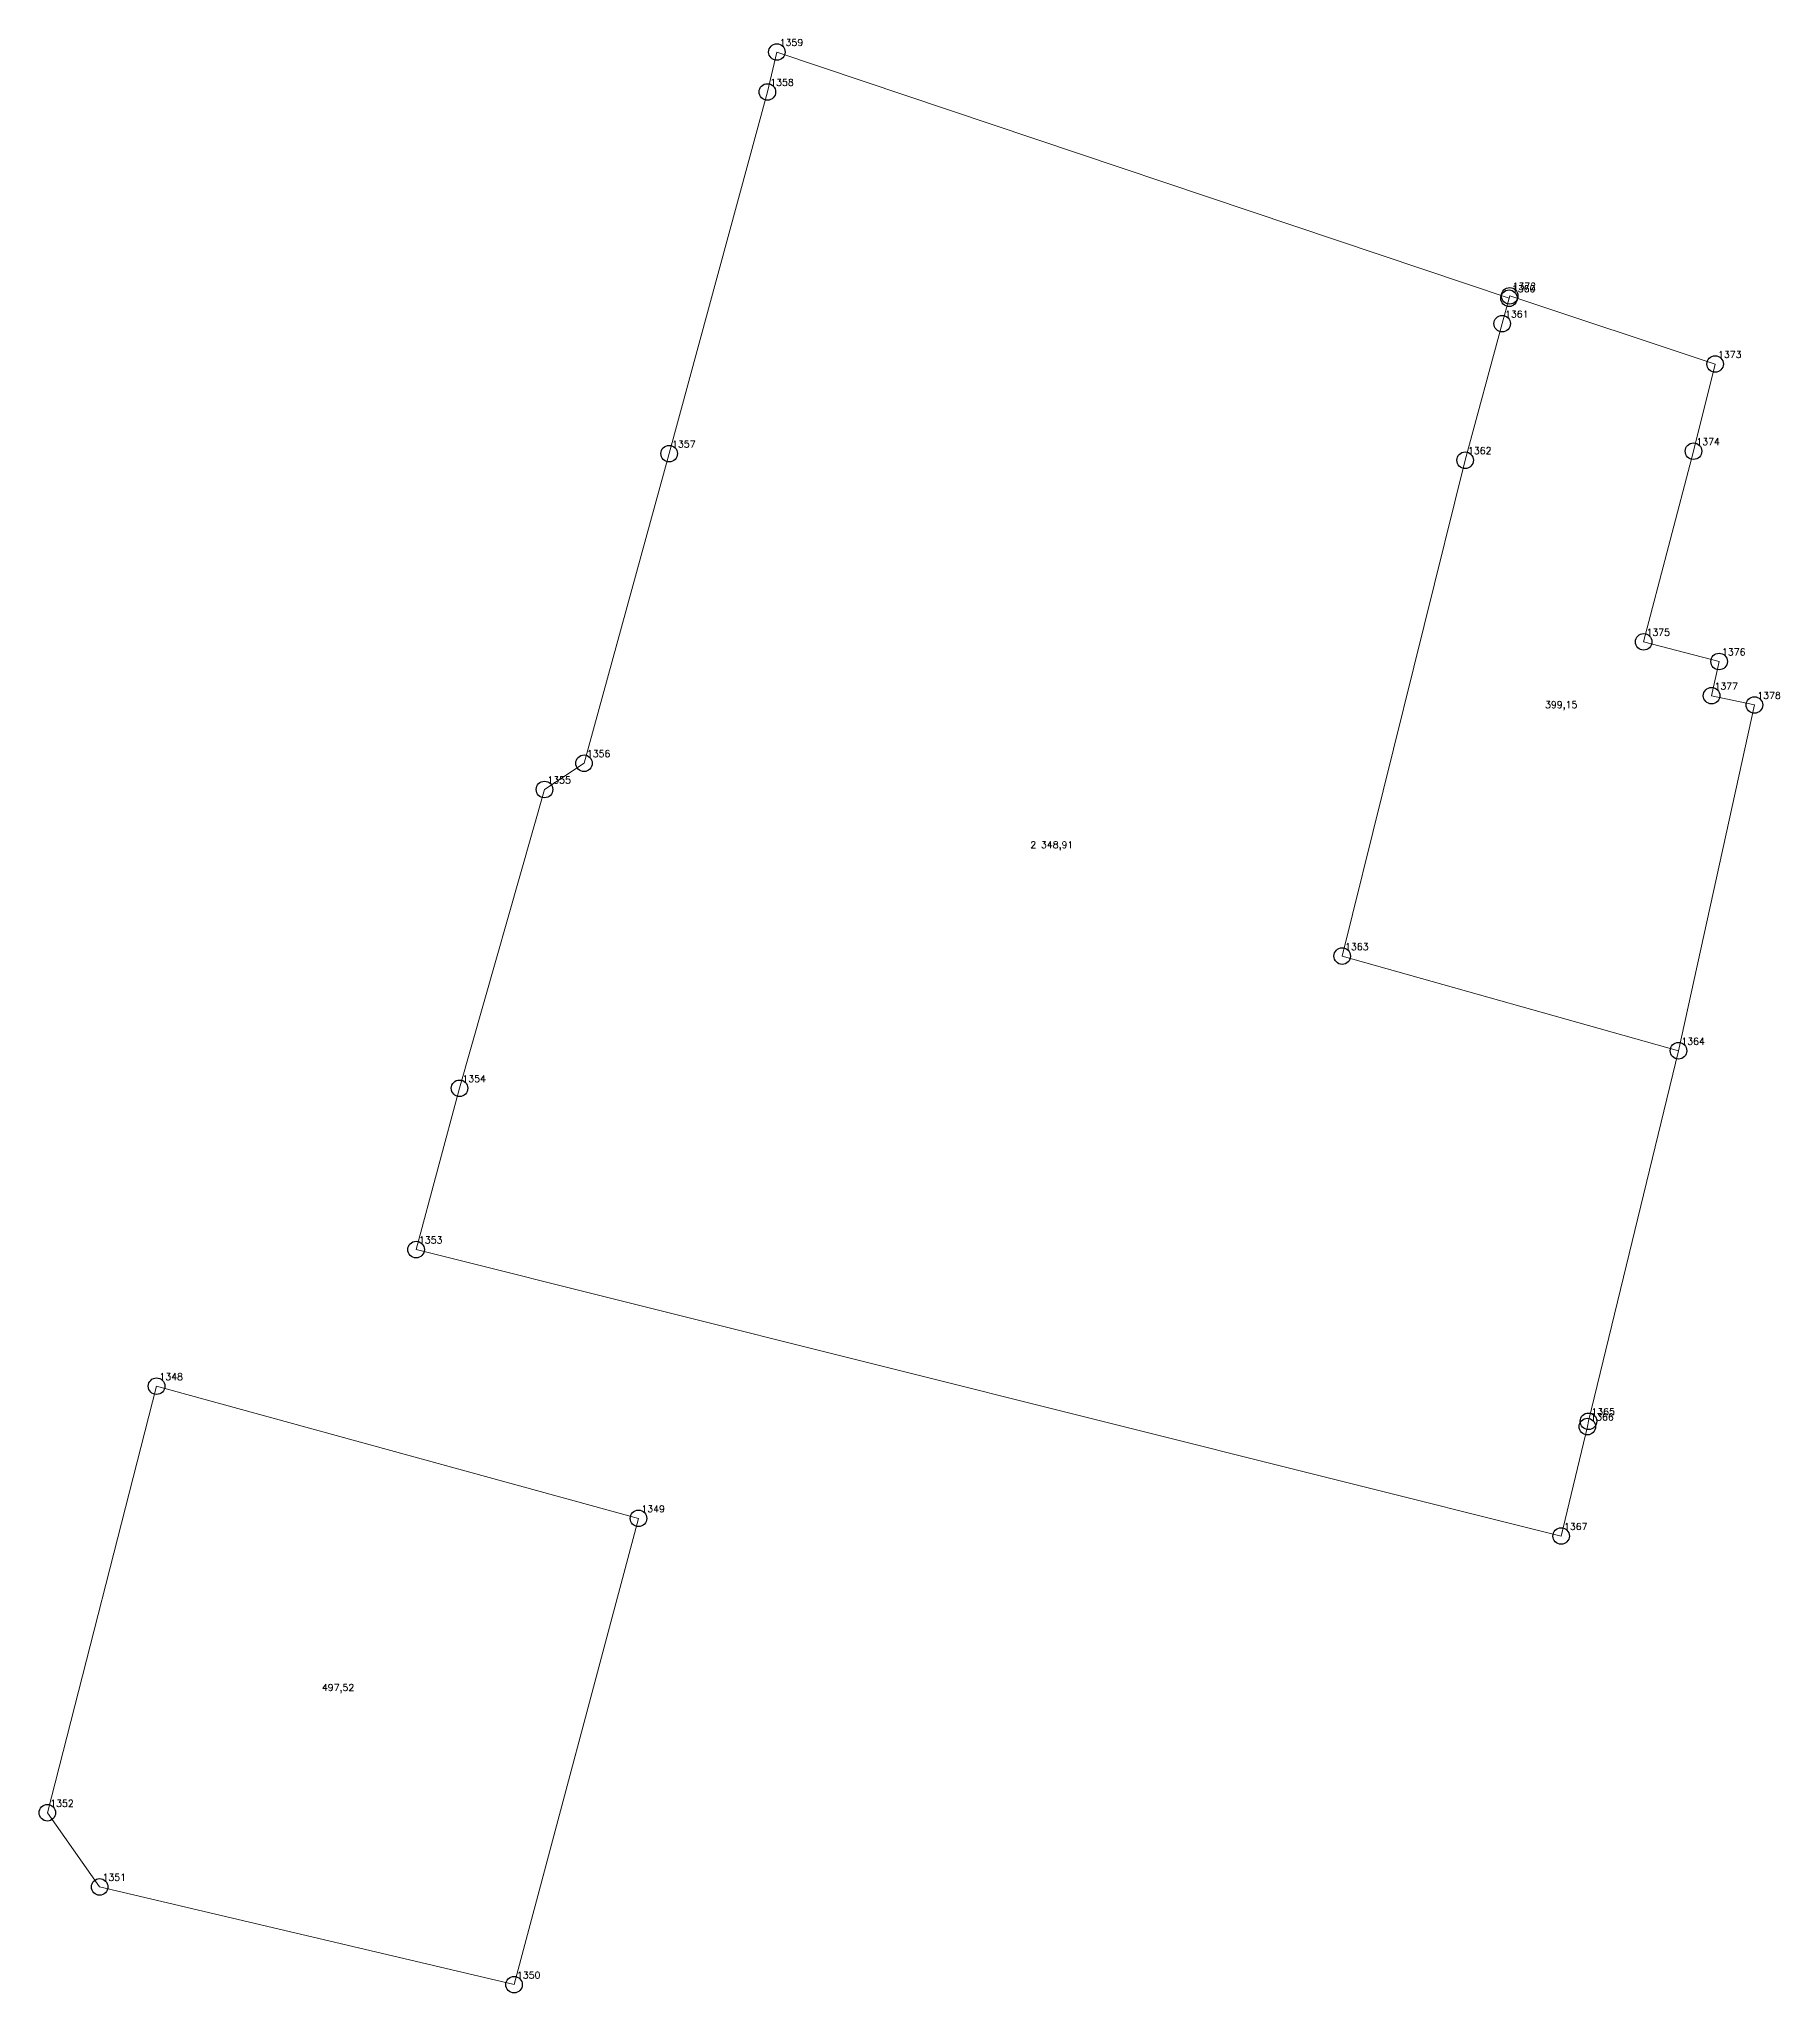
# Model space of a CAD drawing. Extents: x 1391578 to 1399811, y 355675 to 360827.
# Drawn here: x 1394580.5 to 1394659.4, y 360407.4 to 360496 of the extents above; entities that cross this region are included whole.
import ezdxf

# ---------------------------------------------------------------- set-up
doc = ezdxf.new("R2010")
doc.units = 0
doc.header["$PDMODE"] = 33
doc.header["$PDSIZE"] = 0.75
doc.layers.add('6 - утвержденные границы территорий окн', color=7, linetype='Continuous')
doc.styles.get("Standard").update_dxf_attribs({"font": 'simplex.shx'})

msp = doc.modelspace()

# ---------------------------------------------------------------- texts
at = {"layer": '6 - утвержденные границы территорий окн', "color": 7}
for s, p in [('1359', (1394614.059, 360495.66)), ('1358', (1394613.629, 360493.85)), ('1360', (1394647.239, 360484.5)), ('1372', (1394647.269, 360484.61)), ('1361', (1394646.929, 360483.35)), ('1373', (1394656.579, 360481.52)), ('1357', (1394609.179, 360477.46)), ('1374', (1394655.599, 360477.57)), ('1362', (1394645.249, 360477.16)), ('1375', (1394653.339, 360468.93)), ('1376', (1394656.759, 360468.04)), ('1377', (1394656.419, 360466.49)), ('1378', (1394658.359, 360466.07)), ('399,15', (1394648.741, 360465.656)), ('1356', (1394605.319, 360463.43)), ('1355', (1394603.529, 360462.24)), ('2 348,91', (1394625.417, 360459.303)), ('1363', (1394639.679, 360454.69)), ('1364', (1394654.919, 360450.4)), ('1354', (1394599.679, 360448.7)), ('1353', (1394597.709, 360441.39)), ('1348', (1394585.949, 360435.2)), ('1366', (1394650.789, 360433.37)), ('1365', (1394650.839, 360433.61)), ('1349', (1394607.789, 360429.21)), ('1367', (1394649.599, 360428.41)), ('497,52', (1394593.312, 360421.115)), ('1352', (1394580.999, 360415.87)), ('1351', (1394583.369, 360412.51)), ('1350', (1394602.149, 360408.08))]:
    msp.add_text(s, height=0.3111, dxfattribs=at).set_placement(p)

# ---------------------------------------------------------------- linework, layer by layer
at = {"layer": '6 - утвержденные границы территорий окн', "color": 7, "lineweight": 20}
for points in [[(1394597.58, 360441.115), (1394599.55, 360448.425), (1394603.4, 360461.965), (1394605.19, 360463.155), (1394609.05, 360477.185), (1394613.5, 360493.575), (1394613.93, 360495.385), (1394647.11, 360484.225), (1394646.8, 360483.075), (1394645.12, 360476.885), (1394639.55, 360454.415), (1394654.79, 360450.125), (1394650.71, 360433.335), (1394650.66, 360433.095), (1394649.47, 360428.135), (1394597.58, 360441.115)], [(1394639.55, 360454.415), (1394645.12, 360476.885), (1394646.8, 360483.075), (1394647.11, 360484.225), (1394647.14, 360484.335), (1394656.45, 360481.245), (1394655.47, 360477.295), (1394653.21, 360468.655), (1394656.63, 360467.765), (1394656.29, 360466.215), (1394658.23, 360465.795), (1394654.79, 360450.125), (1394639.55, 360454.415)], [(1394585.82, 360434.925), (1394607.66, 360428.935), (1394602.02, 360407.805), (1394583.24, 360412.235), (1394580.87, 360415.595), (1394585.82, 360434.925)]]:
    msp.add_lwpolyline(points, close=True, dxfattribs=at)
at = {"layer": '6 - утвержденные границы территорий окн'}
for p in [(1394613.93, 360495.385), (1394613.5, 360493.575), (1394647.11, 360484.225), (1394647.14, 360484.335), (1394646.8, 360483.075), (1394656.45, 360481.245), (1394609.05, 360477.185), (1394645.12, 360476.885), (1394655.47, 360477.295), (1394653.21, 360468.655), (1394656.63, 360467.765), (1394656.29, 360466.215), (1394658.23, 360465.795), (1394605.19, 360463.155), (1394603.4, 360461.965), (1394639.55, 360454.415), (1394654.79, 360450.125), (1394599.55, 360448.425), (1394597.58, 360441.115), (1394585.82, 360434.925), (1394650.66, 360433.095), (1394650.71, 360433.335), (1394607.66, 360428.935), (1394649.47, 360428.135), (1394580.87, 360415.595), (1394583.24, 360412.235), (1394602.02, 360407.805)]:
    msp.add_point(p, dxfattribs=at)

msp.set_redraw_order([(e.dxf.handle, doc.entitydb.next_handle()) for e in msp.query("TEXT MTEXT ATTDEF DIMENSION ARC_DIMENSION")])  # texts and dimensions are drawn at this point

doc.saveas('drawing.dxf')
